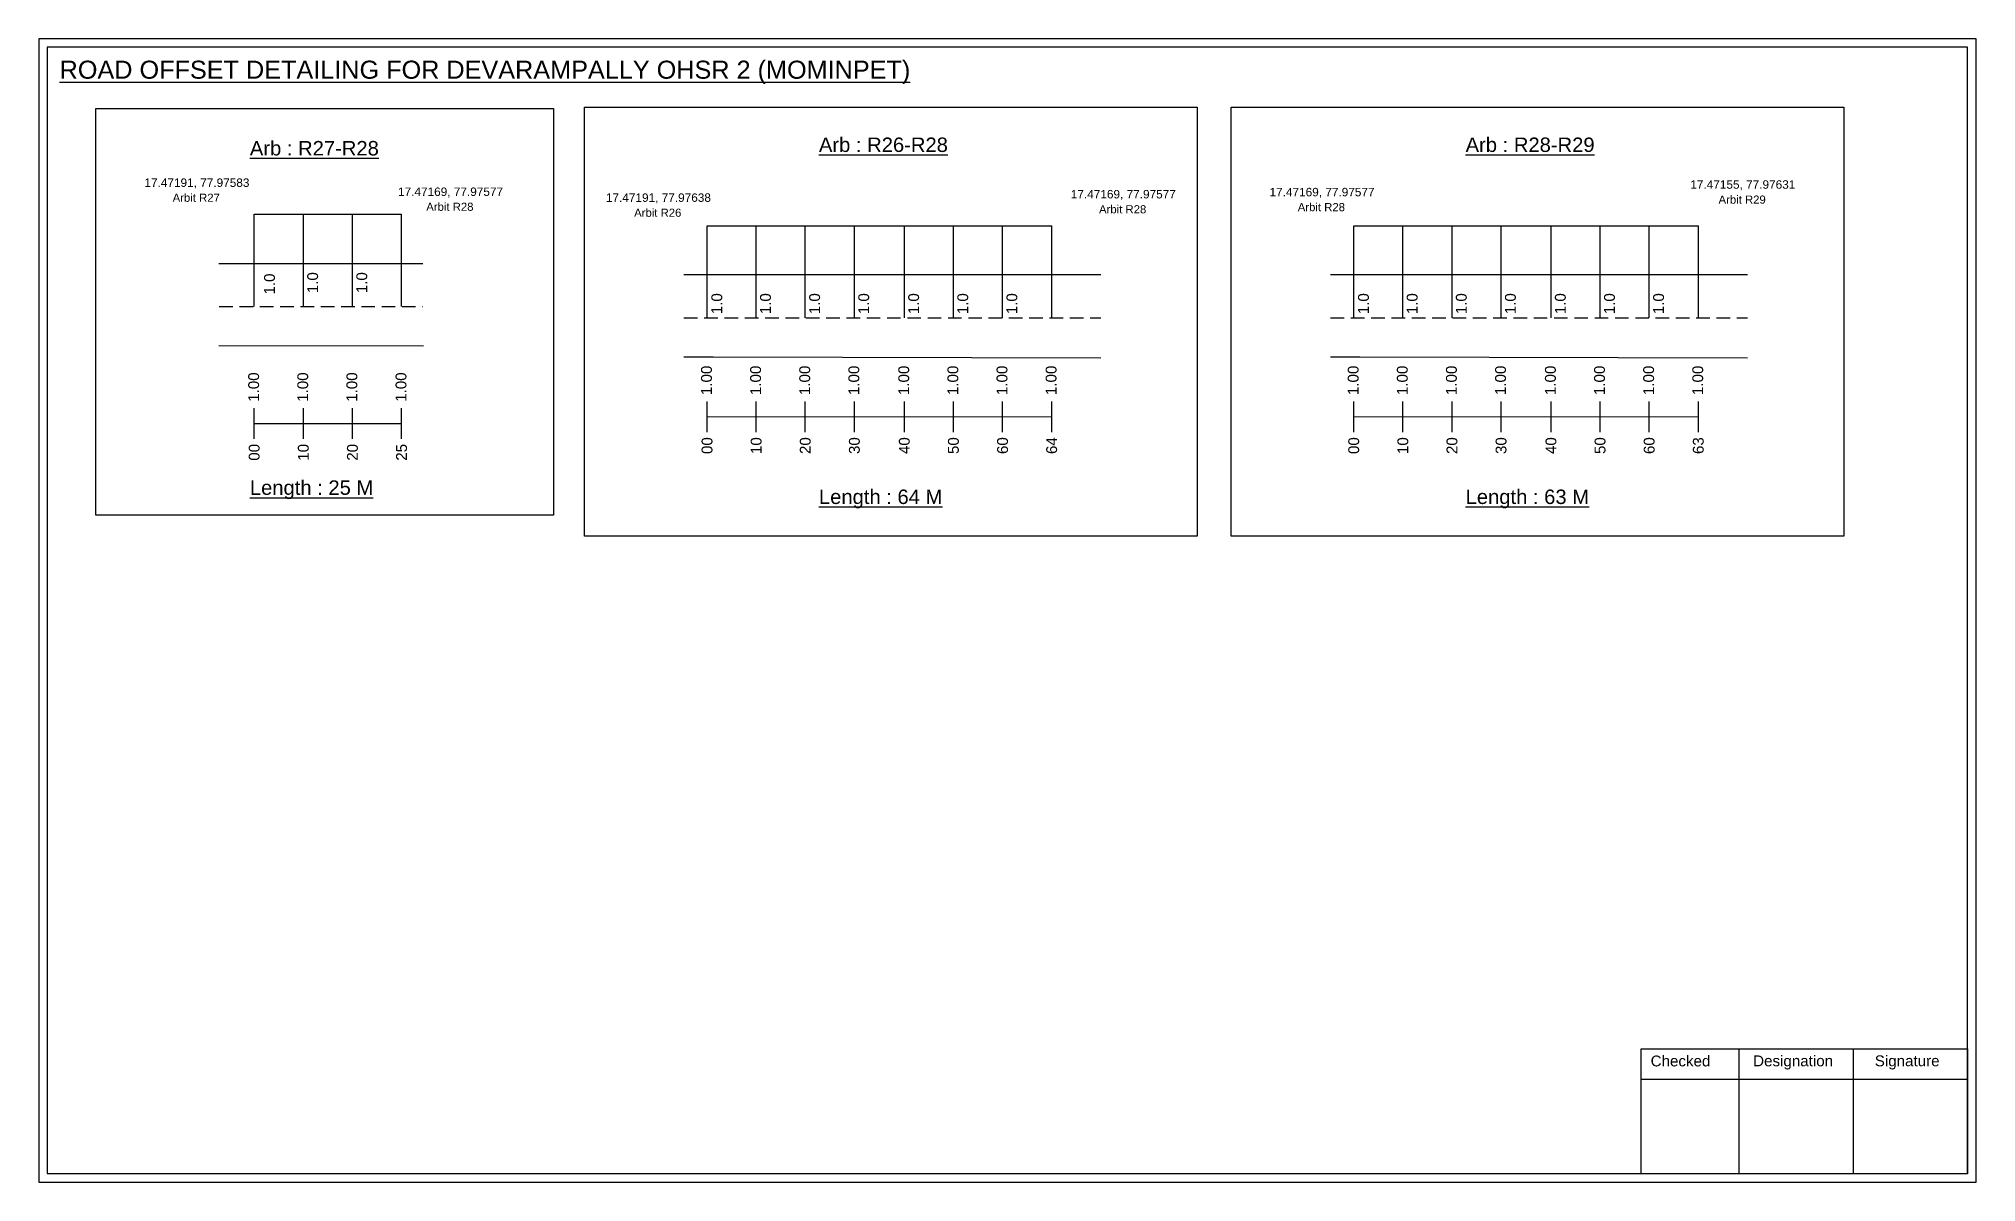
# Model space of a CAD drawing. Header units: inches. Extents: x -117 to 51867, y -12715 to 3423.
# Drawn here: x 17901 to 18438, y -3159 to -2842 of the extents above; entities that cross this region are included whole.
import ezdxf

# ---------------------------------------------------------------- set-up
doc = ezdxf.new("R2010")
doc.units = ezdxf.units.IN
doc.header["$MEASUREMENT"] = 0
doc.linetypes.add('DASHED2', pattern=[0.375, 0.25, -0.125])
doc.layers.add('PDF_Geometry', color=7, linetype='Continuous')
doc.layers.add('PDF_Text', color=5, linetype='Continuous')
doc.styles.add('PDF Arial', font='arial.ttf')
doc.styles.get("Standard").update_dxf_attribs({"font": 'arial.ttf'})

msp = doc.modelspace()

# ---------------------------------------------------------------- texts
at = {"color": 242, "true_color": 0xcd2027}
for s, height, p in [('%%UROAD OFFSET DETAILING FOR DEVARAMPALLY OHSR 2 (MOMINPET)', 5, (17906.9, -2853.21)), ('%%UArb : R26-R28', 4, (18117.15, -2873.5)), ('%%UArb : R28-R29', 4, (18296.21, -2873.5)), ('%%UArb : R27-R28', 4, (17959.58, -2874.46)), ('%%ULength : 25 M', 4, (17959.58, -2968.46)), ('%%ULength : 64 M', 4, (18117.15, -2971)), ('%%ULength : 63 M', 4, (18296.21, -2971))]:
    msp.add_text(s, height=height, dxfattribs=at).set_placement(p)
at = {"color": 5}
for s, height, p in [('17.47191, 77.97583', 2.34, (17930.38, -2883.17)), ('Arbit R27', 2.246, (17938.2, -2887.29)), ('17.47169, 77.97577', 2.34, (18000.6, -2885.68)), ('17.47191, 77.97638', 2.34, (18058.16, -2887.31)), ('17.47169, 77.97577', 2.34, (18186.89, -2886.36)), ('17.47169, 77.97577', 2.34, (18241.91, -2885.78)), ('17.47155, 77.97631', 2.34, (18358.42, -2883.68)), ('Arbit R29', 2.246, (18366.24, -2887.81)), ('Arbit R28', 2.246, (18008.42, -2889.8)), ('Arbit R26', 2.246, (18065.98, -2891.44)), ('Arbit R28', 2.246, (18194.71, -2890.49)), ('Arbit R28', 2.246, (18249.73, -2889.9))]:
    msp.add_text(s, height=height, dxfattribs=at).set_placement(p)
for p in [(17966.51, -2912.99), (17978.46, -2912.62), (17992.06, -2912.62), (18090.36, -2918.44), (18103.85, -2918.44), (18117.45, -2918.44), (18131.05, -2918.44), (18144.87, -2918.44), (18158.47, -2918.44), (18172.07, -2918.44), (18269.42, -2918.44), (18282.91, -2918.44), (18296.51, -2918.44), (18310.11, -2918.44), (18323.93, -2918.44), (18337.53, -2918.44), (18351.13, -2918.44)]:
    msp.add_text('1.0', height=3, rotation=90).set_placement(p)
at = {"color": 217, "true_color": 0x93278f}
for s, p in [('1.00', (18087.51, -2940.84)), ('1.00', (18101.11, -2940.84)), ('1.00', (18114.71, -2940.84)), ('1.00', (18128.31, -2940.84)), ('1.00', (18142.13, -2940.84)), ('1.00', (18155.73, -2940.84)), ('1.00', (18169.33, -2940.84)), ('1.00', (18182.93, -2940.84)), ('1.00', (18266.57, -2940.84)), ('1.00', (18280.17, -2940.84)), ('1.00', (18293.77, -2940.84)), ('1.00', (18307.37, -2940.84)), ('1.00', (18321.18, -2940.84)), ('1.00', (18334.78, -2940.84)), ('1.00', (18348.38, -2940.84)), ('1.00', (18361.98, -2940.84)), ('1.00', (17962.12, -2942.7)), ('1.00', (17975.72, -2942.7)), ('1.00', (17989.32, -2942.7)), ('1.00', (18002.92, -2942.7)), ('00', (17962.27, -2959.02)), ('10', (17975.87, -2959.02)), ('20', (17989.47, -2959.02)), ('25', (18003.07, -2959.02)), ('00', (18087.66, -2957.16)), ('10', (18101.26, -2957.16)), ('20', (18114.86, -2957.16)), ('30', (18128.46, -2957.16)), ('40', (18142.28, -2957.16)), ('50', (18155.88, -2957.16)), ('60', (18169.48, -2957.16)), ('64', (18183.08, -2957.16)), ('00', (18266.72, -2957.16)), ('10', (18280.32, -2957.16)), ('20', (18293.92, -2957.16)), ('30', (18307.52, -2957.16)), ('40', (18321.33, -2957.16)), ('50', (18334.93, -2957.16)), ('60', (18348.53, -2957.16)), ('63', (18362.13, -2957.16))]:
    msp.add_text(s, height=3, rotation=90, dxfattribs=at).set_placement(p)
at = {"layer": 'PDF_Text', "color": 7, "attachment_point": 7, "style": 'PDF Arial'}
for s, insert, char_height in [('Checked', (18347.44, -3126.8), 3.001), ('Designation', (18375.82, -3127.63), 3.0006), ('Signature', (18409.5, -3127.63), 3.001)]:
    msp.add_mtext(s, dxfattribs=dict(at, insert=insert, char_height=char_height))

# ---------------------------------------------------------------- linework, layer by layer
at = {"color": 5}
for p, q in [((17960.79, -2890.76), (18001.59, -2890.76)), ((18086.18, -2893.91), (18181.6, -2893.91)), ((18265.24, -2893.91), (18360.66, -2893.91))]:
    msp.add_line(p, q, dxfattribs=at)
for p, q in [((17960.79, -2916.3), (17960.79, -2890.76)), ((17974.39, -2916.3), (17974.39, -2890.76)), ((17987.99, -2916.3), (17987.99, -2890.76)), ((18001.59, -2916.3), (18001.59, -2890.76)), ((18086.18, -2919.44), (18086.18, -2893.91)), ((18099.78, -2919.44), (18099.78, -2893.91)), ((18113.38, -2919.44), (18113.38, -2893.91)), ((18126.98, -2919.44), (18126.98, -2893.91)), ((18140.8, -2919.44), (18140.8, -2893.91)), ((18154.4, -2919.44), (18154.4, -2893.91)), ((18168, -2919.44), (18168, -2893.91)), ((18181.6, -2919.44), (18181.6, -2893.91)), ((18265.24, -2919.44), (18265.24, -2893.91)), ((18278.84, -2919.44), (18278.84, -2893.91)), ((18292.44, -2919.44), (18292.44, -2893.91)), ((18306.04, -2919.44), (18306.04, -2893.91)), ((18319.86, -2919.44), (18319.86, -2893.91)), ((18333.46, -2919.44), (18333.46, -2893.91)), ((18347.06, -2919.44), (18347.06, -2893.91)), ((18360.66, -2919.44), (18360.66, -2893.91)), ((17950.96, -2904.41), (18007.44, -2904.41)), ((18195.2, -2907.56), (18079.77, -2907.56)), ((18374.26, -2907.56), (18258.83, -2907.56)), ((17950.96, -2927.1), (18007.67, -2927.22)), ((18079.77, -2930.24), (18087.83, -2930.24)), ((18087.83, -2930.24), (18195.2, -2930.54)), ((18258.83, -2930.24), (18266.89, -2930.24)), ((18266.89, -2930.24), (18374.26, -2930.54))]:
    msp.add_line(p, q)
at = {"linetype": 'DASHED2', "ltscale": 15}
for p, q in [((17951.1, -2916.3), (18007.44, -2916.3)), ((18079.77, -2919.44), (18195.2, -2919.44)), ((18258.83, -2919.44), (18374.26, -2919.44))]:
    msp.add_line(p, q, dxfattribs=at)
at = {"color": 217, "true_color": 0x93278f}
for p, q in [((17960.79, -2952.99), (17960.79, -2944.44)), ((17974.39, -2952.99), (17974.39, -2944.44)), ((17987.99, -2952.99), (17987.99, -2944.44)), ((18001.59, -2952.99), (18001.59, -2944.44)), ((18086.18, -2951.14), (18086.18, -2942.58)), ((18099.78, -2951.14), (18099.78, -2942.58)), ((18113.38, -2951.14), (18113.38, -2942.58)), ((18126.98, -2951.14), (18126.98, -2942.58)), ((18140.8, -2951.14), (18140.8, -2942.58)), ((18154.4, -2951.14), (18154.4, -2942.58)), ((18168, -2951.14), (18168, -2942.58)), ((18181.6, -2951.14), (18181.6, -2942.58)), ((18265.24, -2951.14), (18265.24, -2942.58)), ((18278.84, -2951.14), (18278.84, -2942.58)), ((18292.44, -2951.14), (18292.44, -2942.58)), ((18306.04, -2951.14), (18306.04, -2942.58)), ((18319.86, -2951.14), (18319.86, -2942.58)), ((18333.46, -2951.14), (18333.46, -2942.58)), ((18347.06, -2951.14), (18347.06, -2942.58)), ((18360.66, -2951.14), (18360.66, -2942.58)), ((17960.79, -2948.73), (18001.59, -2948.72)), ((18086.18, -2946.87), (18181.6, -2946.8)), ((18265.24, -2946.87), (18360.66, -2946.8))]:
    msp.add_line(p, q, dxfattribs=at)
for points in [[(17916.93, -2861.44), (18043.68, -2861.44), (18043.68, -2974.12), (17916.93, -2974.12)], [(18052.26, -2861.07), (18221.87, -2861.07), (18221.87, -2979.89), (18052.26, -2979.89)], [(18231.32, -2861.07), (18400.93, -2861.07), (18400.93, -2979.89), (18231.32, -2979.89)]]:
    msp.add_lwpolyline(points, close=True)
at = {"layer": 'PDF_Geometry'}
for points in [[(17901.12, -2842.14), (17901.12, -3158.85), (18437.6, -3158.85), (18437.6, -2842.14)], [(17903.45, -2844.46), (17903.45, -3156.43), (18435.18, -3156.43), (18435.18, -2844.46)]]:
    msp.add_lwpolyline(points, close=True, dxfattribs=at)
at = {"layer": 'PDF_Geometry', "color": 242, "true_color": 0xcc1f26}
msp.add_lwpolyline([(18435.18, -3156.52), (18344.83, -3156.52), (18344.83, -3121.91), (18435.18, -3121.91)], close=True, dxfattribs=at)
for points in [[(18371.82, -3121.91), (18371.82, -3156.52)], [(18403.54, -3121.91), (18403.54, -3156.52)], [(18344.83, -3130.29), (18435.18, -3130.29)]]:
    msp.add_lwpolyline(points, dxfattribs=at)

msp.set_redraw_order([(e.dxf.handle, doc.entitydb.next_handle()) for e in msp.query("TEXT MTEXT ATTDEF DIMENSION ARC_DIMENSION")])  # texts and dimensions are drawn at this point

doc.saveas('drawing.dxf')
